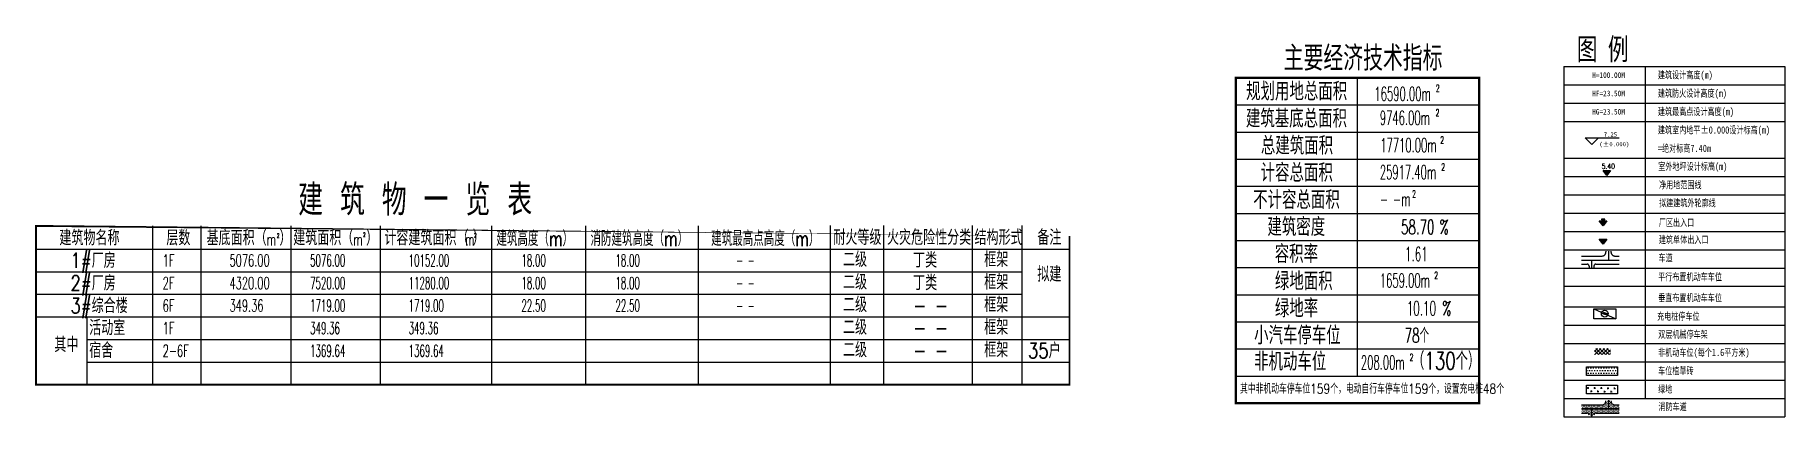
# Model space of a CAD drawing. Header units: millimetres. Extents: x 685119 to 686173, y 2545183 to 2545581.
# Drawn here: x 685118.8 to 685369.8, y 2545526.1 to 2545580.8 of the extents above; entities that cross this region are included whole.
import ezdxf

# ---------------------------------------------------------------- set-up
doc = ezdxf.new("R2010")
doc.units = ezdxf.units.MM
doc.header["$LTSCALE"] = 500
doc.linetypes.add('ACAD_ISO04W100', pattern=[30, 24, -3, 0, -3])
doc.linetypes.add('DASH', pattern=[0.35, 0.25, -0.1])
for name, color, linetype in [('1绿地填充', 116, 'Continuous'), ('A-DIM-SYMB', 3, 'Continuous'), ('A-SITE-ROAD', 33, 'Continuous'), ('a08', 252, 'Continuous'), ('cdz', 241, 'Continuous'), ('DIM_ELEV', 3, 'Continuous'), ('k-绿地填充', 118, 'Continuous'), ('PLAN_机动车位', 9, 'Continuous'), ('PLAN_道路', 4, 'Continuous'), ('PUB_DIM', 3, 'Continuous'), ('PUB_TEXT', 7, 'Continuous'), ('Z-文字', 7, 'Continuous'), ('Z-道路中心线', 1, 'Continuous'), ('车位', 8, 'Continuous')]:
    doc.layers.add(name, color=color, linetype=linetype)
doc.styles.add('_TCH_DIM', font='SIMPLEX.shx', dxfattribs={"width": 0.8, "bigfont": 'GBCBIG.shx'})
doc.styles.add('天正', font='simplex8.shx', dxfattribs={"width": 0.7, "bigfont": 'hztxt.shx'})
doc.styles.add('黑体', font='simhei_0.shx')

msp = doc.modelspace()

# ---------------------------------------------------------------- texts
at = {"layer": 'DIM_ELEV', "color": 7, "style": '黑体'}
msp.add_text('(%%P0.000)', height=0.6083544303797469, dxfattribs=at).set_placement((685343.1825274192, 2545564.851604247))
at = {"layer": 'PUB_DIM', "style": '天正'}
for s, height, width, p in [('主要经济技术指标', 3.558297600000001, 0.8, (685297.9029653948, 2545575.682196551)), ('规划用地总面积', 2.5878528, 0.8, (685292.5148113482, 2545571.418526428)), ('建筑基底总面积', 2.5878528, 0.8, (685292.4822084781, 2545567.536747234)), ('总建筑面积', 2.5878528, 0.8, (685294.6339978931, 2545563.65496803)), ('计容总面积', 2.5878528, 0.8, (685294.5932443053, 2545559.773188828)), ('建 筑 物 一 览 表', 4.447872000000001, 0.8, (685156.5507782936, 2545554.941253388)), ('不计容总面积', 2.5878528, 0.8, (685293.5173495978, 2545555.891409633)), ('建筑密度', 2.5878528, 0.8, (685295.5713304031, 2545552.00963043)), ('建筑物名称', 2.156544, 0.8, (685122.2988167444, 2545550.668691081)), ('层数', 2.156544, 0.8, (685137.6416835831, 2545550.668691081)), ('基底面积（', 2.156544, 0.8, (685143.4090190401, 2545550.668691081)), ('2', 0.6, 0.6, (685153.489955752, 2545551.750012422)), ('）', 2.156544, 0.8, (685153.859015109, 2545550.668691081)), ('建筑面积（', 2.156544, 0.8, (685155.833792195, 2545550.668691081)), ('2', 0.6, 0.6, (685165.8453209103, 2545551.905902431)), ('）', 2.156544, 0.8, (685166.2837882634, 2545550.668691081)), ('计容建筑面积（', 2.156544, 0.8, (685168.9030194378, 2545550.668691081)), ('）', 2.156544, 0.8, (685181.5789445915, 2545550.668691081)), ('2', 0.6, 0.6, (685181.7666395128, 2545551.799702192)), ('建筑高度（m）', 2.156544, 0.7, (685184.9765503942, 2545550.578124879)), ('消防建筑高度（m）', 2.156544, 0.7, (685198.4638222835, 2545550.578124879)), ('建筑最高点高度（m）', 2.156544, 0.7, (685215.7809933657, 2545550.578124875)), ('耐火等级', 2.156544, 0.8, (685233.3052437948, 2545550.732870458)), ('火灾危险性分类', 2.156544, 0.8, (685241.003312132, 2545550.732870458)), ('结构形式', 2.156544, 0.8, (685253.5538392974, 2545550.732870458)), ('备注', 2.156544, 0.8, (685262.5603185676, 2545550.732870458)), ('58.70', 2.07028224, 0.6, (685314.7309652219, 2545552.268415712)), ('%', 2.07028224, 0.6, (685320.2704479649, 2545552.268415712)), ('1#厂房', 2.156544, 0.8, (685123.895895973, 2545547.43387508)), ('m', 1.7252352, 0.6, (685152.0351950398, 2545550.668691081)), ('m', 1.7252352, 0.6, (685164.4599681944, 2545550.668691081)), ('m', 1.7252352, 0.6, (685180.4930437355, 2545550.668691081)), ('二级', 2.156544, 0.8, (685234.6933899696, 2545547.574179102)), ('丁类', 2.156544, 0.8, (685244.7482235418, 2545547.481946847)), ('框架', 2.156544, 0.8, (685254.9419854705, 2545547.574179102)), ('容积率', 2.5878528, 0.8, (685296.6146222407, 2545548.127851227)), ('1.61', 2.070282239983831, 0.525, (685315.3042100498, 2545548.386636509)), ('1F', 1.7252352, 0.6, (685137.1176593367, 2545547.649529481)), ('5076.00', 1.7252352, 0.6, (685146.6995801256, 2545547.649529481)), ('5076.00', 1.7252352, 0.525, (685158.26173568, 2545547.649529481)), ('10152.00', 1.7252352, 0.525, (685172.3979340033, 2545547.649529481)), ('18.00', 1.7252352, 0.525, (685188.5742473429, 2545547.649529476)), ('18.00', 1.7252352, 0.525, (685202.0615192322, 2545547.649529476)), ('- -', 1.7252352, 0.525, (685219.3786903145, 2545547.649529471)), ('拟建', 2.156544, 0.8, (685262.5641022054, 2545545.465050375)), ('绿地面积', 2.5878528, 0.8, (685296.6390743927, 2545544.246072032)), ('2#厂房', 2.156544, 0.8, (685123.895895973, 2545544.199059078)), ('2F', 1.7252352, 0.6, (685137.1176593367, 2545544.414713479)), ('4320.00', 1.7252352, 0.6, (685146.6995801256, 2545544.414713479)), ('7520.00', 1.7252352, 0.525, (685158.26173568, 2545544.414713479)), ('11280.00', 1.725235199992926, 0.525, (685172.3979340033, 2545544.414713479)), ('18.00', 1.7252352, 0.525, (685188.5742473429, 2545544.414713474)), ('18.00', 1.7252352, 0.525, (685202.0615192322, 2545544.414713474)), ('- -', 1.7252352, 0.525, (685219.3786903145, 2545544.41471347)), ('二级', 2.156544, 0.8, (685234.6933899696, 2545544.3393631)), ('丁类', 2.156544, 0.8, (685244.7482235418, 2545544.247130845)), ('框架', 2.156544, 0.8, (685254.9419854705, 2545544.3393631)), ('3#综合楼', 2.156544, 0.8, (685123.895895973, 2545540.964243075)), ('6F', 1.7252352, 0.6, (685137.1176593367, 2545541.179897476)), ('349.36', 1.7252352, 0.6, (685146.6995801256, 2545541.179897476)), ('1719.00', 1.725235199983023, 0.525, (685158.26173568, 2545541.179897476)), ('1719.00', 1.725235200008419, 0.525, (685172.3979340033, 2545541.179897476)), ('22.50', 1.7252352, 0.525, (685188.5742473429, 2545541.179897472)), ('22.50', 1.7252352, 0.525, (685202.0615192322, 2545541.179897472)), ('- -', 1.7252352, 0.525, (685219.3786903145, 2545541.179897467)), ('二级', 2.156544, 0.8, (685234.6933899696, 2545541.104547098)), ('- -', 2.156544, 0.8, (685244.7482235418, 2545541.012314842)), ('框架', 2.156544, 0.8, (685254.9419854705, 2545541.104547098)), ('绿地率', 2.5878528, 0.8, (685296.6390743927, 2545540.364292828)), ('10.10', 2.070282240013403, 0.525, (685315.55452894, 2545540.623078111)), ('%', 2.07028224, 0.6, (685320.6587547841, 2545540.623078111)), ('活动室', 2.156544, 0.8, (685126.5718570072, 2545537.79415479)), ('1F', 1.7252352, 0.6, (685137.1176593367, 2545537.945081488)), ('349.36', 1.725235199983023, 0.525, (685158.26173568, 2545537.945081488)), ('349.36', 1.725235200008419, 0.525, (685172.3979340033, 2545537.945081488)), ('二级', 2.156544, 0.8, (685234.6933899696, 2545537.869731109)), ('框架', 2.156544, 0.8, (685254.9419854705, 2545537.869731102)), ('小汽车停车位', 2.5878528, 0.8, (685293.6577875962, 2545536.482513634)), ('其中', 2.156544, 0.8, (685121.5779749553, 2545535.378388844)), ('宿舍', 2.156544, 0.8, (685126.5718570072, 2545534.559338785)), ('二级', 2.156544, 0.8, (685234.6933899696, 2545534.634915104)), ('- -', 2.156544, 0.8, (685244.7482235418, 2545537.777498854)), ('框架', 2.156544, 0.8, (685254.9419854705, 2545534.634915096)), ('35户', 2.156544, 0.8, (685261.2353535085, 2545534.515663432)), ('78个', 2.07028224, 0.6, (685315.2545110581, 2545536.741298916)), ('2-6F', 1.7252352, 0.6, (685137.1176593367, 2545534.710265482)), ('1369.64', 1.725235199983023, 0.525, (685158.26173568, 2545534.710265482)), ('1369.64', 1.725235200008419, 0.525, (685172.3979340033, 2545534.710265482)), ('- -', 2.156544, 0.8, (685244.7482235418, 2545534.542682848)), ('非机动车位', 2.5878528, 0.8, (685293.6577875962, 2545532.731029966))]:
    msp.add_text(s, height=height, dxfattribs=dict(at, width=width)).set_placement(p)
at = {"layer": 'PUB_TEXT'}
for s, height, style, width, p in [('图 例', 3.110399999999998, '黑体', 0.7, (685339.9466796817, 2545577.226732361)), ('建筑设计高度(m)', 1.036799999999999, '黑体', 0.7, (685351.576849456, 2545574.558615192)), ('建筑防火设计高度(m)', 1.036799999999999, '黑体', 0.7, (685351.5768494554, 2545571.934215193)), ('建筑最高点设计高度(m)', 1.036799999999999, '黑体', 0.7, (685351.5768494552, 2545569.309815193)), ('建筑室内地平%%P0.000设计标高(m)', 1.036799999999999, '黑体', 0.7, (685351.5768494542, 2545566.676909747)), ('=绝对标高7.40m', 1.036799999999999, '黑体', 0.7, (685351.5768494538, 2545564.052509747)), ('5.40', 0.7344, '_TCH_DIM', 0.7058823529411766, (685343.5136104263, 2545561.625337441)), ('室外地坪设计标高(m)', 1.036799999999999, '黑体', 0.7, (685351.631862535, 2545561.455833452)), ('净用地范围线', 1.036799999999999, '黑体', 0.7, (685351.7402750719, 2545558.822547573)), ('拟建建筑外轮廓线', 1.036799999999999, '黑体', 0.7, (685351.7402725327, 2545556.229632782)), ('厂区出入口', 1.036799999999999, '黑体', 0.7, (685351.7102055637, 2545553.403546879)), ('建筑单体出入口', 1.036799999999999, '黑体', 0.7, (685351.7102055637, 2545550.969463284)), ('车道', 1.036799999999999, '黑体', 0.7, (685351.6525623653, 2545548.368788967)), ('平行布置机动车车位', 1.036799999999999, '黑体', 0.7, (685351.6111680041, 2545545.641431663)), ('垂直布置机动车车位', 1.036799999999999, '黑体', 0.7, (685351.6111680036, 2545542.654356242)), ('充电桩停车位', 1.036799999999999, '黑体', 0.7, (685351.4583326929, 2545539.994633366)), ('双层机械停车架', 1.036799999999999, '黑体', 0.7, (685351.6111680031, 2545537.405556242)), ('非机动车位(每个1.6平方米)', 1.036799999999999, '黑体', 0.7, (685351.6111680072, 2545534.824030284)), ('车位植草砖', 1.036799999999999, '黑体', 0.7, (685351.6111680052, 2545532.199630283)), ('绿地', 1.036799999999999, '黑体', 0.7, (685351.6111719827, 2545529.575230283)), ('消防车道', 1.036799999999999, '黑体', 0.7, (685351.6525663384, 2545527.053787586))]:
    msp.add_text(s, height=height, dxfattribs=dict(at, style=style, width=width)).set_placement(p)
at = {"layer": 'PUB_TEXT', "linetype": 'Continuous'}
for s, height, style, width, p in [('16590.00m', 2, '天正', 0.525, (685310.9170428652, 2545571.389741959)), ('2', 1, '天正', 0.525, (685319.7170428653, 2545572.639741959)), ('9746.00m', 2, '天正', 0.525, (685311.6891828941, 2545567.911857423)), ('2', 1, '天正', 0.525, (685319.689182894, 2545569.161857422)), ('17710.00m', 2, '天正', 0.525, (685311.7472809647, 2545564.030078223)), ('2', 1, '天正', 0.525, (685320.3472809648, 2545565.280078223)), ('25917.40m', 2, '天正', 0.525, (685311.6891828941, 2545560.148299025)), ('2', 1, '天正', 0.525, (685320.4891828942, 2545561.398299025)), ('- -m', 2, '天正', 0.525, (685311.6891828941, 2545556.266519823)), ('2', 1, '天正', 0.525, (685316.3183167524, 2545557.516519822)), ('2', 1, '天正', 0.525, (685319.4891828941, 2545545.871182221)), ('1659.00m', 2, '天正', 0.525, (685311.6891828941, 2545544.621182221)), ('208.00m', 2, '天正', 0.525, (685308.9723062943, 2545532.881424199)), ('2', 1, '天正', 0.525, (685315.9723062944, 2545534.131424199)), ('（130个）', 2.5, '天正', 0.7, (685316.3223062943, 2545532.881424199)), ('其中非机动车停车位159个，电动自行车停车位159个，设置充电桩48个', 1.398581560283687, '_TCH_DIM', 0.8, (685291.6352323487, 2545529.441578755))]:
    msp.add_text(s, height=height, dxfattribs=dict(at, style=style, width=width)).set_placement(p)
at = {"layer": 'PUB_TEXT', "style": '黑体'}
msp.add_text('7.25', height=0.6083544303577371, dxfattribs=at).set_placement((685343.8200003167, 2545566.250488135))
at = {"layer": 'Z-文字', "style": '黑体', "width": 0.8}
for s, p in [('H=100.00M', (685342.1440032142, 2545574.654484773)), ('HF=23.50M', (685342.1440032136, 2545572.030084773)), ('HG=23.50M', (685342.1440032133, 2545569.405684773))]:
    msp.add_text(s, height=0.8, dxfattribs=at).set_placement(p)

# ---------------------------------------------------------------- blocks, each defined once
blk = doc.blocks.new('*U3')
at = {"linetype": 'ByBlock', "ltscale": 0.3}
h = blk.add_hatch(color=256, dxfattribs=at)
h.dxf.hatch_style = 1
h.paths.add_polyline_path([(1.830137102864682, 2.40916093060514), (-1.83013710239902, 2.409160930663346), (0, 0)])
h = blk.add_hatch(color=256, dxfattribs=at)
h.dxf.hatch_style = 1
h.paths.add_polyline_path([(0.8062207258772103, 2.896275688428431), (0.8062207258772104, 3.316382777877151), (-0.833363286918029, 3.31638277793536), (-0.8333632866851983, 2.896275688486638)])
for p, q in [((1.830137102864682, 2.40916093060514), (-1.830137102399021, 2.409160930663346)), ((-1.830137102399021, 2.409160930663346), (0, 0)), ((0, 0), (1.830137102864682, 2.40916093060514))]:
    blk.add_line(p, q, dxfattribs=at)
blk.add_lwpolyline([(-0.8333632869180291, 3.31638277793536), (0.8062207258772104, 3.316382777877151), (0.8062207258772104, 2.896275688428431), (-0.8333632866851985, 2.896275688486638)], close=True, dxfattribs=at)
blk = doc.blocks.new('111111')
at = {"layer": 'A-DIM-SYMB'}
h = blk.add_hatch(color=256, dxfattribs=at)
h.dxf.hatch_style = 1
h.paths.add_polyline_path([(691370.3767364135, 2579484.485152308), (691370.9326405585, 2579485.216934941), (691369.8208322685, 2579485.216934941)])
for p, q in [((691369.8208322685, 2579485.216934941), (691370.9326405585, 2579485.216934941)), ((691370.3767364135, 2579484.485152308), (691369.8208322685, 2579485.216934941)), ((691370.9326405585, 2579485.216934941), (691370.3767364135, 2579484.485152308))]:
    blk.add_line(p, q, dxfattribs=at)
blk = doc.blocks.new('A$C5D0344E3')
at = {"layer": 'cdz'}
blk.add_lwpolyline([(0.103971028351225, 0.7179534337483346), (-0.1888859177706763, -0.1450643292628229), (0.1605247310362756, 0.0883605056442321), (-0.015260697924532, -0.6983710401691497), (0.3036098328884691, 0.2931523937731981), (-0.0152079709805548, 0.1212931093759835)], close=True, dxfattribs=at)
blk.add_circle((0, 0), 0.800139897205207, dxfattribs=at)
blk = doc.blocks.new('frewrtret')
at = {"layer": '车位'}
blk.add_lwpolyline([(-5300.000000476837, -2400), (0, -2400), (-4.768371582e-07, 0), (-5300.000000476837, 0)], close=True, dxfattribs=at)
blk.add_lwpolyline([(-4.768371582e-07, 0), (-5300.000000476837, -2400)], dxfattribs=at)

# ---------------------------------------------------------------- hatches: boundary and pattern name
at = {"layer": '1绿地填充', "linetype": 'Continuous'}
h = msp.add_hatch(dxfattribs=at)
h.set_pattern_fill('松散材料', color=256, scale=0.2)
h.set_pattern_definition([(0, (-9582.741191580892, -32122.74845275004), (0.1875, 0.375), [0, -0.375])])
h.paths.add_polyline_path([(685341.3281080911, 2545533.274942417), (685345.7825711673, 2545533.274942417), (685345.7825711673, 2545532.02144076), (685341.3281080913, 2545532.02144076)])
h = msp.add_hatch(dxfattribs=at)
h.set_pattern_fill('CROSS', color=256, scale=0.3, angle=-1.165078314214383)
h.set_pattern_definition([(358.8349216857856, (-9582.741187603679, -32127.99725275068), (0.4858351567800494, 0.4664679254102095), [0.238125, -0.714375]), (88.83492168578562, (-9582.624570622342, -32128.11871154001), (-0.4664679254102095, 0.4858351567800494), [0.238125, -0.714375])])
h.paths.add_polyline_path([(685341.3281120684, 2545530.650542416), (685345.7825751448, 2545530.650542416), (685345.7825751448, 2545529.39704076), (685341.3281120687, 2545529.39704076)])
at = {"layer": 'PLAN_机动车位'}
h = msp.add_hatch(dxfattribs=at)
h.set_pattern_fill('ANSI37', color=256, scale=0.2304, style=0)
h.set_pattern_definition([(44.99999999999998, (284810.2041873924, 1051238.193242307), (-0.2586313762867916, 0.2586313762867914), []), (135, (284810.2041873924, 1051238.193242307), (-0.2586313762867917, -0.2586313762867914), [])])
h.paths.add_polyline_path([(685342.4728437953, 2545535.904760278), (685343.6248437953, 2545535.904760278), (685344.7624437953, 2545535.904760278), (685344.7624437953, 2545535.328760278), (685344.7624437953, 2545535.040760278), (685342.4728437953, 2545535.040760278)])
at = {"layer": 'PLAN_道路', "linetype": 'Continuous'}
h = msp.add_hatch(dxfattribs=at)
h.set_pattern_fill('松散材料', color=251, scale=0.096, style=0)
h.set_pattern_definition([(0, (21628.1434182598, 68746.01310472237), (0.09, 0.18), [0, -0.18])])
h.paths.add_polyline_path([(685346.038156639, 2545527.828014775), (685345.4288177063, 2545527.828014775, -0.4142135621172064), (685344.8456177067, 2545528.411214775), (685344.4843609493, 2545528.411214775), (685344.4843609493, 2545527.244814775), (685346.038156639, 2545527.244814775)])
h.paths.add_polyline_path([(685344.4843609493, 2545528.411214775), (685344.1231041912, 2545528.411214775, -0.4142135624243952), (685343.5399041915, 2545527.828014775), (685340.6172520005, 2545527.828014775), (685340.6172520006, 2545527.244814775), (685344.4843609493, 2545527.244814775)])
h.paths.add_polyline_path([(685342.0510013086, 2545527.244814775), (685342.0510013086, 2545526.370014775), (685342.3950350592, 2545526.370014775, -0.4142135614227034), (685342.6866350587, 2545526.661614774), (685346.038156639, 2545526.661614774), (685346.038156639, 2545527.244814775)])
h.paths.add_polyline_path([(685342.0510013086, 2545527.244814775), (685340.6172520006, 2545527.244814775), (685340.6172520006, 2545526.661614775), (685341.4153675593, 2545526.661614774, -0.4142135619247), (685341.7069675586, 2545526.370014775), (685342.0510013086, 2545526.370014775)])

# ---------------------------------------------------------------- linework, layer by layer
at = {"layer": 'A-SITE-ROAD', "linetype": 'Continuous', "flags": 128}
msp.add_lwpolyline([(685344.1231002186, 2545549.828209612), (685344.1231002186, 2545549.726216158)], dxfattribs=at)
at = {"layer": 'a08', "linetype": 'DASH', "ltscale": 5, "flags": 128}
for points in [[(685343.5399002188, 2545549.143016158, 0.4142135623730951), (685344.1231002186, 2545549.726216158)], [(685344.8456137337, 2545549.726216158, 0.4142135623730951), (685345.4288137339, 2545549.143016158)], [(685341.7069635856, 2545547.685016158, 0.4142135623730951), (685341.4153635856, 2545547.976616158)], [(685342.686631086, 2545547.976616158, 0.4142135623730951), (685342.395031086, 2545547.685016158)]]:
    msp.add_lwpolyline(points, format="xyb", dxfattribs=at)
for points in [[(685344.8456137337, 2545549.828209612), (685344.8456137337, 2545549.726216158)], [(685340.6172480276, 2545549.143016158), (685343.5399002188, 2545549.143016158)], [(685340.6172480276, 2545547.976616158), (685341.4153635856, 2545547.976616158)], [(685341.7069635856, 2545547.685016158), (685341.7069635856, 2545547.504964785)], [(685342.395031086, 2545547.685016158), (685342.395031086, 2545547.504964785)], [(685342.686631086, 2545547.976616158), (685346.038152666, 2545547.976616158)], [(685345.4288137339, 2545549.143016158), (685346.0381526658, 2545549.143016158)]]:
    msp.add_lwpolyline(points, dxfattribs=at)
at = {"layer": 'DIM_ELEV'}
for p, q in [((685342.1046873215, 2545565.100922014), (685341.1326873215, 2545566.072922014)), ((685341.1326873215, 2545566.072922014), (685346.0037229812, 2545566.072922014)), ((685342.1046873215, 2545565.100922014), (685343.0766873216, 2545566.072922014))]:
    msp.add_line(p, q, dxfattribs=at)
at = {"layer": 'k-绿地填充', "color": 81, "flags": 128}
for points in [[(685341.3281080911, 2545533.274942417), (685345.7825711673, 2545533.274942417), (685345.7825711673, 2545532.02144076), (685341.3281080913, 2545532.02144076)], [(685341.3281120684, 2545530.650542416), (685345.7825751448, 2545530.650542416), (685345.7825751448, 2545529.39704076), (685341.3281120687, 2545529.39704076)]]:
    msp.add_lwpolyline(points, close=True, dxfattribs=at)
at = {"layer": 'PLAN_道路', "linetype": 'Continuous', "flags": 128}
for points in [[(685340.6172520006, 2545527.828014776), (685343.5399041919, 2545527.828014776)], [(685345.4288177069, 2545527.828014776), (685346.038156639, 2545527.828014776)], [(685340.6172520006, 2545526.661614776), (685341.415367559, 2545526.661614776)], [(685342.6866350592, 2545526.661614776), (685346.038156639, 2545526.661614776)]]:
    msp.add_lwpolyline(points, dxfattribs=at)
for points in [[(685343.5399041919, 2545527.828014776, 0.4142135623730951), (685344.1231041917, 2545528.411214776)], [(685344.8456177068, 2545528.411214776, 0.4142135623730951), (685345.4288177069, 2545527.828014776)], [(685341.7069675586, 2545526.370014776, 0.4142135623730951), (685341.415367559, 2545526.661614776)], [(685342.6866350592, 2545526.661614776, 0.4142135623730951), (685342.3950350592, 2545526.370014776)]]:
    msp.add_lwpolyline(points, format="xyb", dxfattribs=at)
at = {"layer": 'PUB_DIM', "const_width": 0.3234816000000001}
msp.add_lwpolyline([(685291.039997235, 2545528.071992041), (685325.9347285136, 2545528.071992041), (685325.9347285136, 2545574.653342428), (685291.039997235, 2545574.653342428)], close=True, dxfattribs=at)
at = {"layer": 'PUB_DIM'}
for points in [[(685308.4292648036, 2545574.653342428), (685308.4292648036, 2545531.953771226)], [(685291.039997235, 2545570.771563231), (685325.9347285136, 2545570.771563231)], [(685291.039997235, 2545566.889784028), (685325.9347285136, 2545566.889784028)], [(685291.039997235, 2545563.008004828), (685325.9347285136, 2545563.008004828)], [(685291.039997235, 2545559.12622563), (685325.9347285136, 2545559.12622563)], [(685291.039997235, 2545555.244446428), (685325.9347285136, 2545555.244446428)], [(685135.6346693612, 2545553.456603337), (685135.6346693612, 2545530.720659086)], [(685142.5795041696, 2545553.456603337), (685142.5795041696, 2545530.720659086)], [(685155.5139882464, 2545553.456603337), (685155.5139882464, 2545530.720659086)], [(685168.3188789062, 2545553.456603337), (685168.3188789062, 2545530.720659086)], [(685184.3125783111, 2545530.720659086), (685184.3125783111, 2545553.456603337)], [(685197.7998502004, 2545530.720659087), (685197.7998502004, 2545553.456603337)], [(685213.9776224311, 2545530.720659087), (685213.9776224311, 2545553.456603337)], [(685232.8469290996, 2545553.520782714), (685232.8469290996, 2545530.720659087)], [(685240.4865545101, 2545553.520782714), (685240.4865545101, 2545530.720659087)], [(685253.2188462785, 2545553.520782714), (685253.2188462785, 2545530.720659087)], [(685260.3533934403, 2545553.520782714), (685260.3533934403, 2545530.720659087)], [(685118.9352695738, 2545550.129555081), (685182.4056236842, 2545550.129555081)], [(685118.9352695738, 2545550.129555081), (685267.1857389698, 2545550.129555081)], [(685184.312578311, 2545550.129555076), (685205.2107283355, 2545550.129555076)], [(685291.039997235, 2545551.362667234), (685325.9347285136, 2545551.362667234)], [(685118.9352695738, 2545546.894739081), (685184.3125783111, 2545546.894739081)], [(685118.9352695738, 2545546.894739081), (685260.3533934403, 2545546.894739081)], [(685184.312578311, 2545546.894739074), (685260.3533934403, 2545546.894739074)], [(685291.039997235, 2545547.480888031), (685325.9347285136, 2545547.480888031)], [(685118.9352695738, 2545543.659923079), (685260.3533934403, 2545543.659923079)], [(685184.312578311, 2545543.659923079), (685260.3533934403, 2545543.659923079)], [(685291.039997235, 2545543.599108826), (685325.9347285136, 2545543.599108826)], [(685118.9352695738, 2545540.425107077), (685184.3125783111, 2545540.425107077)], [(685118.9352695738, 2545540.425107077), (685184.3125783111, 2545540.425107077)], [(685118.9352695738, 2545540.425107084), (685267.1857389701, 2545540.425107084)], [(685126.2222136151, 2545540.398395666), (685126.2222136151, 2545530.693947676)], [(685291.039997235, 2545539.717329632), (685325.9347285136, 2545539.717329632)], [(685126.2222136151, 2545537.190291088), (685267.1857389701, 2545537.190291088)], [(685291.039997235, 2545535.835550429), (685325.9347285136, 2545535.835550429)], [(685126.2222136151, 2545533.955475082), (685267.1857389701, 2545533.955475082)], [(685291.039997235, 2545531.953771226), (685325.9347285136, 2545531.953771226)], [(685122.4804384649, 2545530.720659086), (685267.1857389701, 2545530.720659086)], [(685291.039997235, 2545528.071992041), (685325.9347285136, 2545528.071992041)]]:
    msp.add_lwpolyline(points, dxfattribs=at)
msp.add_lwpolyline([(685267.1857389698, 2545530.720659086, 0.2695680000000001, 0.2695680000000001, 0), (685267.1857389701, 2545530.720659086, 0.2695680000000001, 0.2695680000000001, 0), (685267.1857389698, 2545553.456603336, 0.2695680000000001, 0.2695680000000001, 0), (685267.1857389696, 2545553.456603336, 0.2695680000000001, 0.2695680000000001, 0), (685118.9352695738, 2545553.456603337, 0.2695680000000001, 0.2695680000000001, 0), (685118.9352695738, 2545530.720659086, 0.2695680000000001, 0.2695680000000001, 0), (685267.1857389698, 2545530.720659087, 0, 0, 0)], format="xyseb", dxfattribs=at)
at = {"layer": 'PUB_TEXT'}
msp.add_line((685338.0668357057, 2545576.28540109), (685369.8039710753, 2545576.285401086), dxfattribs=at)
at = {"layer": 'PUB_TEXT', "flags": 128}
for points in [[(685338.0668357054, 2545576.28540109), (685338.0668357034, 2545526.101999709)], [(685338.0668357057, 2545576.28540109), (685369.8039710753, 2545576.285401086)], [(685338.0668357057, 2545576.28540109), (685369.8039710753, 2545576.285401086)], [(685349.7308357065, 2545576.285401089), (685349.7308357003, 2545528.726399708)], [(685369.8039710755, 2545576.285401086), (685369.8039710696, 2545526.101999704)], [(685338.0668357057, 2545573.66100109), (685369.8039710753, 2545573.661001087)], [(685338.0668357053, 2545573.66100109), (685369.8039710749, 2545573.661001087)], [(685338.0668357054, 2545571.03660109), (685369.8039710751, 2545571.036601087)], [(685338.0668357051, 2545568.41220109), (685369.8039710748, 2545568.412201085)], [(685338.0668357039, 2545563.163401091), (685369.8039710735, 2545563.163401086)], [(685338.0668357037, 2545560.53900109), (685369.8039710734, 2545560.539001086)], [(685338.0668357051, 2545560.53900109), (685369.8039710744, 2545560.539001086)], [(685338.0668357051, 2545560.53900109), (685369.8039710744, 2545560.539001086)], [(685338.0668357044, 2545560.53900109), (685369.803971074, 2545560.539001086)], [(685338.0668357039, 2545557.91460109), (685369.803971074, 2545557.914601087)], [(685338.0668357044, 2545555.29020109), (685369.8039710744, 2545555.290201084)], [(685338.0668357041, 2545555.290201091), (685369.803971074, 2545555.290201087)], [(685338.0668357032, 2545555.29020109), (685369.803971073, 2545555.290201087)], [(685338.0668357044, 2545552.665801089), (685369.803971074, 2545552.665801085)], [(685338.0668357041, 2545550.04140109), (685369.8039710735, 2545550.041401085)], [(685338.0668317226, 2545547.417001089), (685369.8039670923, 2545547.417001085)], [(685338.0668357039, 2545547.417001089), (685369.8039710734, 2545547.417001085)], [(685338.0668357003, 2545547.417001089), (685369.80397107, 2545547.417001085)], [(685338.0668317185, 2545544.835475132), (685369.8039670881, 2545544.835475128)], [(685338.0668317222, 2545541.84839971), (685369.8039670916, 2545541.848399707)], [(685338.0668317263, 2545541.84839971), (685369.8039670961, 2545541.848399707)], [(685338.0668317263, 2545541.84839971), (685369.8039670961, 2545541.848399707)], [(685338.0668356996, 2545541.84839971), (685369.8039710694, 2545541.848399707)], [(685338.0668356996, 2545541.84839971), (685369.8039710694, 2545541.848399707)], [(685338.0668357041, 2545541.84839971), (685369.8039710739, 2545541.848399707)], [(685338.0668357037, 2545539.223999711), (685369.8039710732, 2545539.223999707)], [(685338.0668357034, 2545536.599599711), (685369.8039710728, 2545536.599599707)], [(685338.0668357011, 2545533.97519971), (685369.8039710704, 2545533.975199706)], [(685338.0668357011, 2545531.350799709), (685369.8039710709, 2545531.350799705)], [(685338.0668396784, 2545528.726399709), (685369.803975048, 2545528.726399704)], [(685338.0668396784, 2545526.101999709), (685369.8039750478, 2545526.101999704)]]:
    msp.add_lwpolyline(points, dxfattribs=at)
at = {"layer": 'Z-道路中心线', "linetype": 'ACAD_ISO04W100', "ltscale": 0.05}
for points in [[(685344.4843569763, 2545549.828209612), (685344.4843569763, 2545548.559816158)], [(685340.6172480033, 2545548.559816158), (685346.0381526658, 2545548.559816158)], [(685342.0509973358, 2545548.559816158), (685342.0509973358, 2545547.504964785)], [(685340.6172519763, 2545527.244814777), (685346.038156639, 2545527.244814777)], [(685342.051001309, 2545527.244814777), (685342.051001309, 2545526.189963403)], [(685344.4843609496, 2545528.51320823), (685344.4843609496, 2545527.244814777)]]:
    msp.add_lwpolyline(points, dxfattribs=at)

# ---------------------------------------------------------------- block references
at = {"layer": 'A-DIM-SYMB', "xscale": -0.2916, "yscale": 0.2916, "zscale": 0.2916}
msp.add_blockref('*U3', (685343.7049467392, 2545553.471435376), dxfattribs=at)
at = {"layer": 'cdz', "xscale": 0.6, "yscale": 0.6, "zscale": 0.6, "rotation": 89.99999999365443}
msp.add_blockref('A$C5D0344E3', (685343.9465413016, 2545540.892586929), dxfattribs=at)
at = {"layer": 'PLAN_道路', "linetype": 'Continuous', "xscale": 0.9599999999999999, "yscale": 0.9599999999999999, "zscale": 0.9599999999999999}
for p in [(21628.67337939551, 69255.5745371091), (21628.14327978226, 69245.74128916115)]:
    msp.add_blockref('111111', p, dxfattribs=at)
at = {"layer": '车位', "xscale": -0.0006, "yscale": 0.0006, "zscale": 0.0006, "rotation": 359.9999999936543}
msp.add_blockref('frewrtret', (685342.3735524481, 2545541.604078574), dxfattribs=at)

msp.set_redraw_order([(e.dxf.handle, doc.entitydb.next_handle()) for e in msp.query("TEXT MTEXT ATTDEF DIMENSION ARC_DIMENSION")])  # texts and dimensions are drawn at this point

doc.saveas('drawing.dxf')
